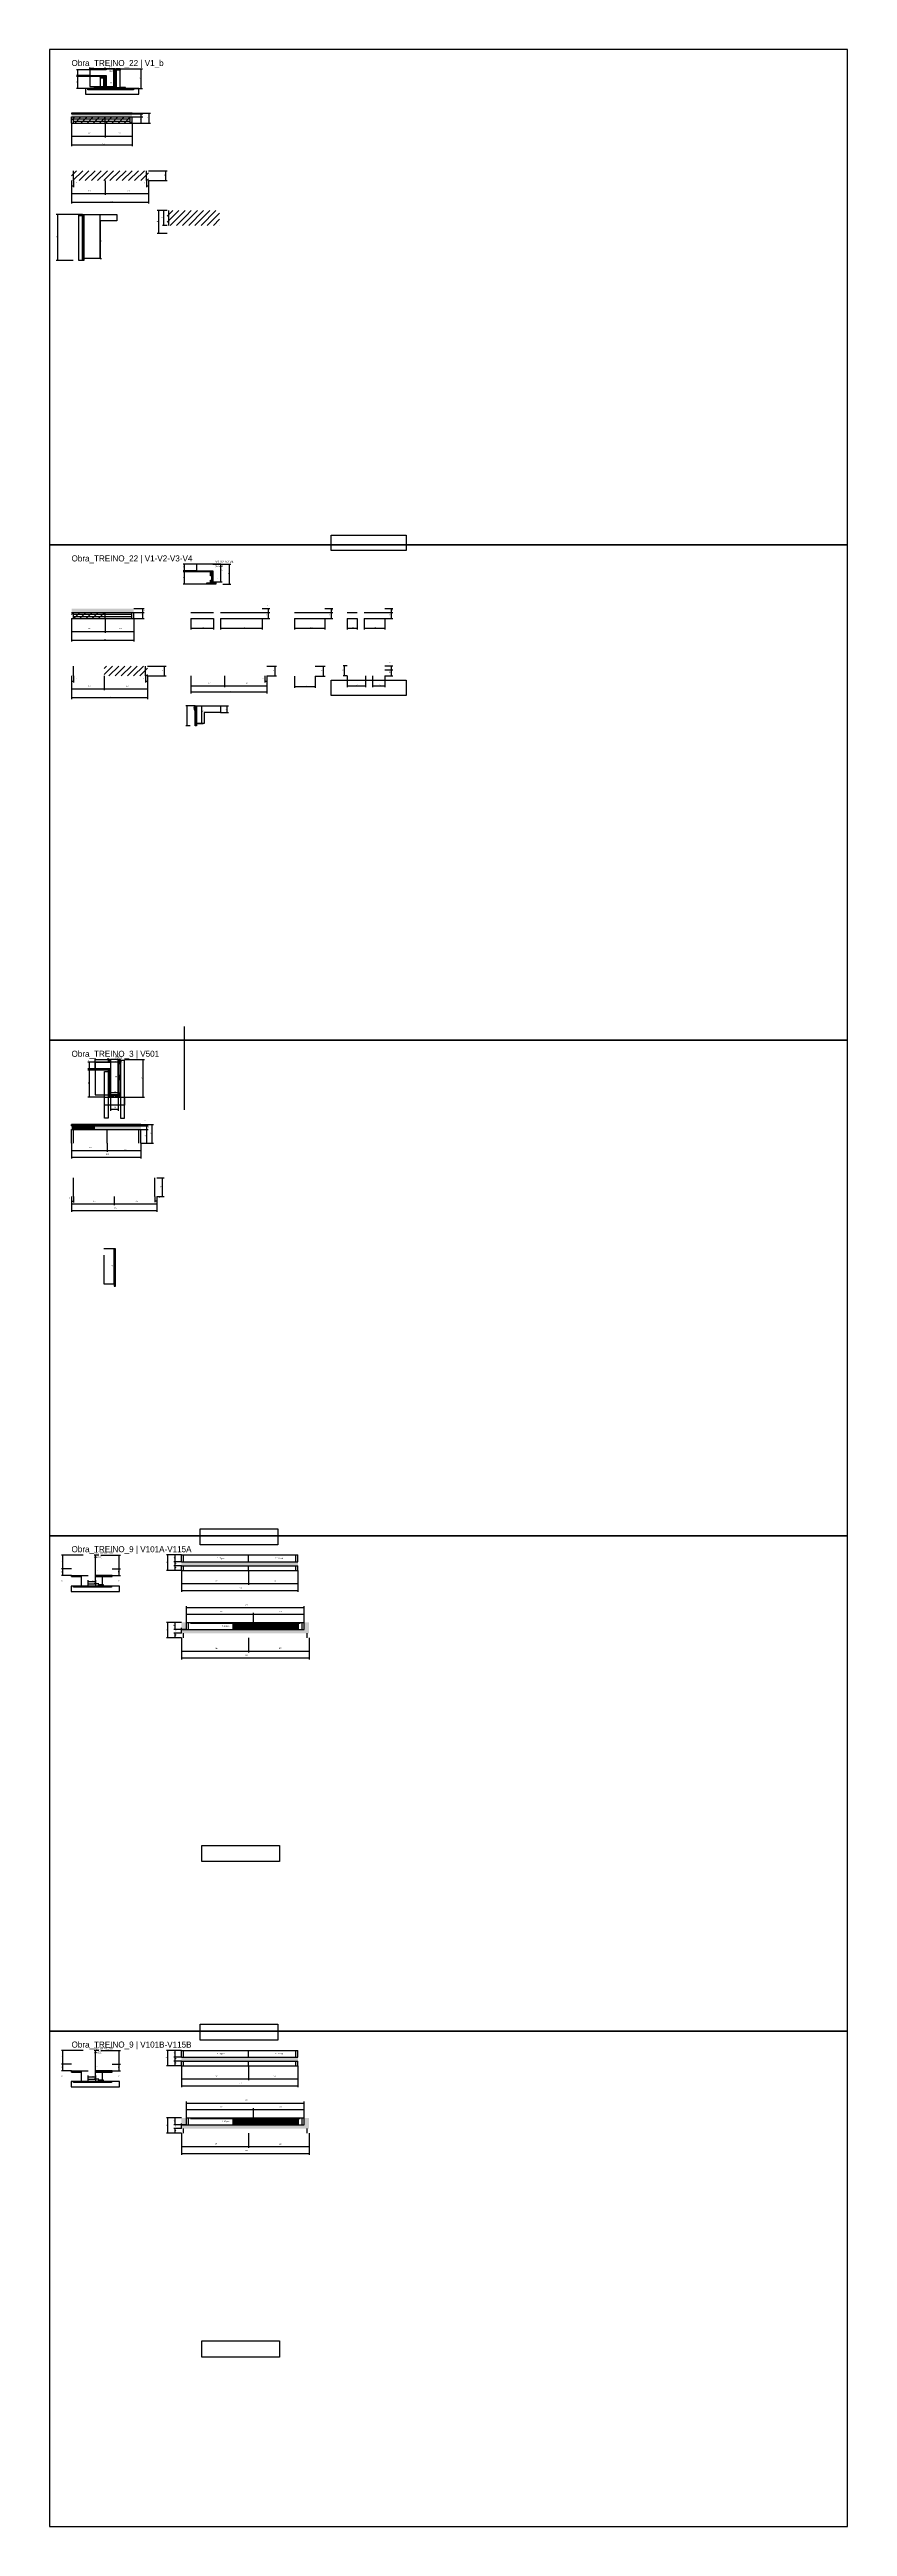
# Model space of a CAD drawing. Header units: metres. Extents: x -41 to 34840, y -36000 to 1848.
# Drawn here: x 26100 to 29000, y -34200 to -25200 of the extents above; entities that cross this region are included whole.
import ezdxf

# ---------------------------------------------------------------- set-up
doc = ezdxf.new("R2010")
doc.units = ezdxf.units.M
for name, color, linetype in [('8', 7, 'Continuous'), ('barrote', 126, 'Continuous'), ('CELL_BORDER', 8, 'Continuous'), ('CONCRETO', 251, 'Continuous'), ('COTA', 4, 'Continuous'), ('Cota Seção (2x)', 4, 'Continuous'), ('Hachura', 253, 'Continuous'), ('LABEL_ID', 3, 'Continuous'), ('Madeira', 126, 'Continuous'), ('NOMENCLATURA', 7, 'Continuous'), ('Painéis', 200, 'Continuous'), ('SARR_2.2x7', 40, 'Continuous'), ('SARR_3.5x7', 81, 'Continuous'), ('SARR_EDITAR', 141, 'Continuous'), ('SCO-___-LAJ', 4, 'Continuous'), ('Texto Seção', 7, 'Continuous')]:
    doc.layers.add(name, color=color, linetype=linetype)

msp = doc.modelspace()

# ---------------------------------------------------------------- hatches: boundary and pattern name
at = {"layer": 'COTA'}
h = msp.add_hatch(dxfattribs=at)
h.set_pattern_fill('AR-CONC', scale=0.03)
h.paths.add_polyline_path([(26400, -25433.1), (26180, -25433.1), (26180, -25445.1), (26400, -25445.1)])
h = msp.add_hatch(dxfattribs=at)
h.set_pattern_fill('AR-CONC', scale=0.03)
h.paths.add_polyline_path([(26406, -27231.1), (26180, -27231.1), (26180, -27231.1), (26180, -27245.1), (26180, -27245.1), (26406, -27245.1), (26406, -27245.1), (26406, -27231.1)])
h = msp.add_hatch(dxfattribs=at)
h.set_pattern_fill('AR-CONC', scale=0.03)
h.paths.add_polyline_path([(26180, -29110.4), (26180, -29124.4), (26180, -29124.4), (26432, -29124.4), (26432, -29124.4), (26432, -29110.4), (26432, -29110.4), (26180, -29110.4)])
h = msp.add_hatch(dxfattribs=at)
h.set_pattern_fill('AR-CONC', scale=0.03)
h.paths.add_polyline_path([(26579.6, -30695), (26579.6, -30709), (27002.6, -30709), (27002.6, -30695)])
h = msp.add_hatch(dxfattribs=at)
h.set_pattern_fill('AR-CONC', scale=0.03)
h.paths.add_polyline_path([(27025.6, -30940.4), (26597.6, -30940.4), (26597.6, -30915.4), (26579.6, -30915.4), (26579.6, -30954.4), (27043.6, -30954.4), (27043.6, -30915.4), (27025.6, -30915.4)])
h = msp.add_hatch(dxfattribs=at)
h.set_pattern_fill('AR-CONC', scale=0.03)
h.paths.add_polyline_path([(26579.6, -32495), (26579.6, -32509), (27002.6, -32509), (27002.6, -32495)])
h = msp.add_hatch(dxfattribs=at)
h.set_pattern_fill('AR-CONC', scale=0.03)
h.paths.add_polyline_path([(27025.6, -32740.4), (26597.6, -32740.4), (26597.6, -32715.4), (26579.6, -32715.4), (26579.6, -32754.4), (27043.6, -32754.4), (27043.6, -32715.4), (27025.6, -32715.4)])
at = {"layer": 'Hachura'}
h = msp.add_hatch(color=8, dxfattribs=at)
h.dxf.hatch_style = 1
h.paths.add_polyline_path([(26302, -25270), (26306, -25270), (26306, -25270), (26306, -25274), (26306, -25274), (26302, -25274), (26302, -25274), (26302, -25270)])
h = msp.add_hatch(color=8, dxfattribs=at)
h.dxf.hatch_style = 1
h.paths.add_polyline_path([(26338, -25270), (26334, -25270), (26334, -25270), (26334, -25342), (26334, -25342), (26338, -25342), (26338, -25342), (26338, -25270)])
h = msp.add_hatch(dxfattribs=at)
h.set_pattern_fill('ANSI31', scale=0.5)
h.paths.add_polyline_path([(26342.4, -25284), (26338, -25284), (26338, -25284), (26338, -25270), (26338, -25270), (26342.4, -25270), (26342.4, -25270), (26342.4, -25284)])
h = msp.add_hatch(dxfattribs=at)
h.set_pattern_fill('ANSI31', scale=0.5)
h.paths.add_polyline_path([(26356.4, -25270), (26356.4, -25274.4), (26356.4, -25274.4), (26342.4, -25274.4), (26342.4, -25274.4), (26342.4, -25270), (26342.4, -25270), (26356.4, -25270)])
h = msp.add_hatch(color=8, dxfattribs=at)
h.dxf.hatch_style = 1
h.paths.add_polyline_path([(26246, -25298), (26246, -25294), (26246, -25294), (26306, -25294), (26306, -25294), (26306, -25298), (26306, -25298), (26246, -25298)])
h = msp.add_hatch(dxfattribs=at)
h.set_pattern_fill('ANSI31', scale=0.5)
h.paths.add_polyline_path([(26263.6, -25342), (26263.6, -25337.6), (26263.6, -25337.6), (26283.6, -25337.6), (26283.6, -25337.6), (26283.6, -25342), (26283.6, -25342), (26263.6, -25342)])
h = msp.add_hatch(dxfattribs=at)
h.set_pattern_fill('ANSI31', scale=0.5)
h.paths.add_polyline_path([(26283.6, -25298), (26283.6, -25302.4), (26283.6, -25302.4), (26297.6, -25302.4), (26297.6, -25302.4), (26297.6, -25298), (26297.6, -25298), (26283.6, -25298)])
h = msp.add_hatch(dxfattribs=at)
h.set_pattern_fill('ANSI31', scale=0.5)
h.paths.add_polyline_path([(26297.6, -25337.6), (26297.6, -25342), (26297.6, -25342), (26283.6, -25342), (26283.6, -25342), (26283.6, -25337.6), (26283.6, -25337.6), (26297.6, -25337.6)])
h = msp.add_hatch(dxfattribs=at)
h.set_pattern_fill('ANSI31', scale=0.5)
h.paths.add_polyline_path([(26302, -25312), (26297.6, -25312), (26297.6, -25312), (26297.6, -25298), (26297.6, -25298), (26302, -25298), (26302, -25298), (26302, -25312)])
h = msp.add_hatch(dxfattribs=at)
h.set_pattern_fill('ANSI31', scale=0.5)
h.paths.add_polyline_path([(26302, -25342), (26297.6, -25342), (26297.6, -25342), (26297.6, -25328), (26297.6, -25328), (26302, -25328), (26302, -25328), (26302, -25342)])
h = msp.add_hatch(color=8, dxfattribs=at)
h.dxf.hatch_style = 1
h.paths.add_polyline_path([(26302, -25298), (26306, -25298), (26306, -25298), (26306, -25342), (26306, -25342), (26302, -25342), (26302, -25342), (26302, -25298)])
h = msp.add_hatch(color=8, dxfattribs=at)
h.dxf.hatch_style = 1
h.paths.add_polyline_path([(26306, -25337.6), (26306, -25334), (26306, -25334), (26334, -25334), (26334, -25334), (26334, -25337.6), (26334, -25337.6), (26306, -25337.6)])
h = msp.add_hatch(dxfattribs=at)
h.set_pattern_fill('ANSI31', scale=0.5)
h.paths.add_polyline_path([(26306, -25342), (26306, -25337.6), (26306, -25337.6), (26316, -25337.6), (26316, -25337.6), (26316, -25342), (26316, -25342), (26306, -25342)])
h = msp.add_hatch(dxfattribs=at)
h.set_pattern_fill('ANSI31', scale=0.5)
h.paths.add_polyline_path([(26324, -25342), (26324, -25337.6), (26324, -25337.6), (26334, -25337.6), (26334, -25337.6), (26334, -25342), (26334, -25342), (26324, -25342)])
h = msp.add_hatch(dxfattribs=at)
h.set_pattern_fill('ANSI31', scale=0.5)
h.paths.add_polyline_path([(26342.4, -25342), (26338, -25342), (26338, -25342), (26338, -25328), (26338, -25328), (26342.4, -25328), (26342.4, -25328), (26342.4, -25342)])
h = msp.add_hatch(dxfattribs=at)
h.set_pattern_fill('ANSI31', scale=0.5)
h.paths.add_polyline_path([(26356.4, -25337.6), (26356.4, -25342), (26356.4, -25342), (26342.4, -25342), (26342.4, -25342), (26342.4, -25337.6), (26342.4, -25337.6), (26356.4, -25337.6)])
h = msp.add_hatch(dxfattribs=at)
h.set_pattern_fill('ANSI31', scale=0.5)
h.paths.add_polyline_path([(26376.4, -25342), (26376.4, -25337.6), (26376.4, -25337.6), (26356.4, -25337.6), (26356.4, -25337.6), (26356.4, -25342), (26356.4, -25342), (26376.4, -25342)])
h = msp.add_hatch(dxfattribs=at)
h.set_pattern_fill('ANSI31', scale=5)
h.paths.add_polyline_path([(26400, -25433.1), (26400, -25431.1), (26180, -25431.1), (26180, -25433.1)])
h = msp.add_hatch(dxfattribs=at)
h.set_pattern_fill('ANSI31', scale=5)
h.paths.add_polyline_path([(26180, -25445.1), (26180, -25467.1), (26302, -25467.1), (26302, -25445.1)])
h = msp.add_hatch(dxfattribs=at)
h.set_pattern_fill('ANSI31', scale=5)
h.paths.add_polyline_path([(26302, -25467.1), (26400, -25467.1), (26400, -25445.1), (26302, -25445.1)])
h = msp.add_hatch(dxfattribs=at)
h.set_pattern_fill('ANSI31', scale=5)
h.paths.add_polyline_path([(26302, -25676.2), (26302, -25640.2), (26180, -25640.2), (26180, -25676.2)])
h = msp.add_hatch(dxfattribs=at)
h.set_pattern_fill('ANSI31', scale=5)
h.paths.add_polyline_path([(26302, -25640.2), (26302, -25676.2), (26460, -25676.2), (26460, -25640.2)])
h = msp.add_hatch(dxfattribs=at)
h.set_pattern_fill('ANSI31', scale=0.5)
h.paths.add_polyline_path([(26206.2, -25798.9), (26206.2, -25803.3), (26206.2, -25803.3), (26220.2, -25803.3), (26220.2, -25803.3), (26220.2, -25798.9), (26220.2, -25798.9), (26206.2, -25798.9)])
h = msp.add_hatch(color=8, dxfattribs=at)
h.dxf.hatch_style = 1
h.paths.add_polyline_path([(26220.2, -25798.9), (26224.2, -25798.9), (26224.2, -25798.9), (26224.2, -25966.9), (26224.2, -25966.9), (26220.2, -25966.9), (26220.2, -25966.9), (26220.2, -25798.9)])
h = msp.add_hatch(dxfattribs=at)
h.set_pattern_fill('ANSI31', scale=5)
h.paths.add_polyline_path([(26596.1, -25838.9), (26596.1, -25784.9), (26527.1, -25784.9), (26527.1, -25838.9)])
h = msp.add_hatch(dxfattribs=at)
h.set_pattern_fill('ANSI31', scale=5)
h.paths.add_polyline_path([(26718.1, -25838.9), (26718.1, -25784.9), (26596.1, -25784.9), (26596.1, -25838.9)])
h = msp.add_hatch(color=8, dxfattribs=at)
h.dxf.hatch_style = 1
h.paths.add_polyline_path([(26634, -27098), (26634, -27094), (26634, -27094), (26694, -27094), (26694, -27094), (26694, -27098), (26694, -27098), (26634, -27098)])
h = msp.add_hatch(dxfattribs=at)
h.set_pattern_fill('ANSI31', scale=0.5)
h.paths.add_polyline_path([(26685.6, -27137.6), (26685.6, -27142), (26685.6, -27142), (26671.6, -27142), (26671.6, -27142), (26671.6, -27137.6), (26671.6, -27137.6), (26685.6, -27137.6)])
h = msp.add_hatch(dxfattribs=at)
h.set_pattern_fill('ANSI31', scale=0.5)
h.paths.add_polyline_path([(26690, -27112), (26685.6, -27112), (26685.6, -27112), (26685.6, -27098), (26685.6, -27098), (26690, -27098), (26690, -27098), (26690, -27112)])
h = msp.add_hatch(dxfattribs=at)
h.set_pattern_fill('ANSI31', scale=0.5)
h.paths.add_polyline_path([(26690, -27142), (26685.6, -27142), (26685.6, -27142), (26685.6, -27128), (26685.6, -27128), (26690, -27128), (26690, -27128), (26690, -27142)])
h = msp.add_hatch(color=8, dxfattribs=at)
h.dxf.hatch_style = 1
h.paths.add_polyline_path([(26690, -27098), (26694, -27098), (26694, -27098), (26694, -27142), (26694, -27142), (26690, -27142), (26690, -27142), (26690, -27098)])
h = msp.add_hatch(dxfattribs=at)
h.set_pattern_fill('ANSI31', scale=0.5)
h.paths.add_polyline_path([(26694, -27142), (26694, -27137.6), (26694, -27137.6), (26704, -27137.6), (26704, -27137.6), (26704, -27142), (26704, -27142), (26694, -27142)])
h = msp.add_hatch(dxfattribs=at)
h.set_pattern_fill('ANSI31', scale=5)
h.paths.add_polyline_path([(26180, -27245.1), (26180, -27267.1), (26302, -27267.1), (26302, -27245.1)])
h = msp.add_hatch(dxfattribs=at)
h.set_pattern_fill('ANSI31', scale=5)
h.paths.add_polyline_path([(26298, -27440.2), (26298, -27476.2), (26456, -27476.2), (26456, -27440.2)])
h = msp.add_hatch(dxfattribs=at)
h.set_pattern_fill('ANSI31', scale=0.5)
h.paths.add_polyline_path([(26629.8, -27584.9), (26625.4, -27584.9), (26625.4, -27584.9), (26625.4, -27598.9), (26625.4, -27598.9), (26629.8, -27598.9), (26629.8, -27598.9), (26629.8, -27584.9)])
h = msp.add_hatch(color=8, dxfattribs=at)
h.dxf.hatch_style = 1
h.paths.add_polyline_path([(26629.8, -27584.9), (26633.8, -27584.9), (26633.8, -27584.9), (26633.8, -27656.9), (26633.8, -27656.9), (26629.8, -27656.9), (26629.8, -27656.9), (26629.8, -27584.9)])
h = msp.add_hatch(dxfattribs=at)
h.set_pattern_fill('ANSI31', scale=0.5)
h.paths.add_polyline_path([(26317.6, -28870), (26313.2, -28870), (26313.2, -28870), (26313.2, -28880), (26313.2, -28880), (26317.6, -28880), (26317.6, -28880), (26317.6, -28870)])
h = msp.add_hatch(color=8, dxfattribs=at)
h.dxf.hatch_style = 1
h.paths.add_polyline_path([(26317.6, -28880), (26321.6, -28880), (26321.6, -28880), (26321.6, -28870), (26321.6, -28870), (26317.6, -28870), (26317.6, -28870), (26317.6, -28880)])
h = msp.add_hatch(color=8, dxfattribs=at)
h.dxf.hatch_style = 1
h.paths.add_polyline_path([(26353.6, -28870), (26349.6, -28870), (26349.6, -28870), (26349.6, -29006), (26349.6, -29006), (26353.6, -29006), (26353.6, -29006), (26353.6, -28870)])
h = msp.add_hatch(dxfattribs=at)
h.set_pattern_fill('ANSI31', scale=0.5)
h.paths.add_polyline_path([(26358, -28870), (26353.6, -28870), (26353.6, -28870), (26353.6, -28884), (26353.6, -28884), (26358, -28884), (26358, -28884), (26358, -28870)])
h = msp.add_hatch(color=8, dxfattribs=at)
h.dxf.hatch_style = 1
h.paths.add_polyline_path([(26266, -28908), (26266, -28904), (26266, -28904), (26321.6, -28904), (26321.6, -28904), (26321.6, -28908), (26321.6, -28908), (26266, -28908)])
h = msp.add_hatch(dxfattribs=at)
h.set_pattern_fill('ANSI31', scale=0.5)
h.paths.add_polyline_path([(26317.6, -28908), (26313.2, -28908), (26313.2, -28908), (26313.2, -28922), (26313.2, -28922), (26317.6, -28922), (26317.6, -28922), (26317.6, -28908)])
h = msp.add_hatch(dxfattribs=at)
h.set_pattern_fill('ANSI31', scale=0.5)
h.paths.add_polyline_path([(26317.6, -28947), (26313.2, -28947), (26313.2, -28947), (26313.2, -28961), (26313.2, -28961), (26317.6, -28961), (26317.6, -28961), (26317.6, -28947)])
h = msp.add_hatch(color=8, dxfattribs=at)
h.dxf.hatch_style = 1
h.paths.add_polyline_path([(26317.6, -28908), (26321.6, -28908), (26321.6, -28908), (26321.6, -29006), (26321.6, -29006), (26317.6, -29006), (26317.6, -29006), (26317.6, -28908)])
h = msp.add_hatch(dxfattribs=at)
h.set_pattern_fill('ANSI31', scale=0.5)
h.paths.add_polyline_path([(26358, -28928), (26353.6, -28928), (26353.6, -28928), (26353.6, -28942), (26353.6, -28942), (26358, -28942), (26358, -28942), (26358, -28928)])
h = msp.add_hatch(dxfattribs=at)
h.set_pattern_fill('ANSI31', scale=0.5)
h.paths.add_polyline_path([(26317.6, -28992), (26313.2, -28992), (26313.2, -28992), (26313.2, -29006), (26313.2, -29006), (26317.6, -29006), (26317.6, -29006), (26317.6, -28992)])
h = msp.add_hatch(color=8, dxfattribs=at)
h.dxf.hatch_style = 1
h.paths.add_polyline_path([(26321.6, -29001.6), (26321.6, -28998), (26321.6, -28998), (26349.6, -28998), (26349.6, -28998), (26349.6, -29001.6), (26349.6, -29001.6), (26321.6, -29001.6)])
h = msp.add_hatch(dxfattribs=at)
h.set_pattern_fill('ANSI31', scale=0.5)
h.paths.add_polyline_path([(26321.6, -29006), (26321.6, -29001.6), (26321.6, -29001.6), (26331.6, -29001.6), (26331.6, -29001.6), (26331.6, -29006), (26331.6, -29006), (26321.6, -29006)])
h = msp.add_hatch(dxfattribs=at)
h.set_pattern_fill('ANSI31', scale=0.5)
h.paths.add_polyline_path([(26349.6, -29006), (26349.6, -29001.6), (26349.6, -29001.6), (26339.6, -29001.6), (26339.6, -29001.6), (26339.6, -29006), (26339.6, -29006), (26349.6, -29006)])
h = msp.add_hatch(dxfattribs=at)
h.set_pattern_fill('ANSI31', scale=0.5)
h.paths.add_polyline_path([(26358, -28992), (26353.6, -28992), (26353.6, -28992), (26353.6, -29006), (26353.6, -29006), (26358, -29006), (26358, -29006), (26358, -28992)])
h = msp.add_hatch(color=8, dxfattribs=at)
h.dxf.hatch_style = 1
h.paths.add_polyline_path([(26339.2, -29557.3), (26335.2, -29557.3), (26335.2, -29557.3), (26335.2, -29693.3), (26335.2, -29693.3), (26339.2, -29693.3), (26339.2, -29693.3), (26339.2, -29557.3)])
h = msp.add_hatch(color=8, dxfattribs=at)
h.dxf.hatch_style = 1
h.paths.add_polyline_path([(26328, -30748.8), (26328, -30744.8), (26328, -30744.8), (26268, -30744.8), (26268, -30744.8), (26268, -30748.8), (26268, -30748.8), (26328, -30748.8)])
h = msp.add_hatch(dxfattribs=at)
h.set_pattern_fill('ANSI31', scale=0.5)
h.paths.add_polyline_path([(26296.4, -30782.8), (26296.4, -30778.4), (26296.4, -30778.4), (26276.4, -30778.4), (26276.4, -30778.4), (26276.4, -30782.8), (26276.4, -30782.8), (26296.4, -30782.8)])
h = msp.add_hatch(color=8, dxfattribs=at)
h.dxf.hatch_style = 1
h.paths.add_polyline_path([(26328, -32548.8), (26328, -32544.8), (26328, -32544.8), (26268, -32544.8), (26268, -32544.8), (26268, -32548.8), (26268, -32548.8), (26328, -32548.8)])
h = msp.add_hatch(dxfattribs=at)
h.set_pattern_fill('ANSI31', scale=0.5)
h.paths.add_polyline_path([(26296.4, -32582.8), (26296.4, -32578.4), (26296.4, -32578.4), (26276.4, -32578.4), (26276.4, -32578.4), (26276.4, -32582.8), (26276.4, -32582.8), (26296.4, -32582.8)])

# ---------------------------------------------------------------- linework, layer by layer
at = {"layer": '8'}
msp.add_line((26589.2, -28750), (26589.2, -29053.1), dxfattribs=at)
at = {"layer": 'barrote'}
for points in [[(26178.1, -30802.8), (26353.7, -30802.8), (26353.7, -30782.8), (26178.1, -30782.8)], [(26178.1, -32602.8), (26353.7, -32602.8), (26353.7, -32582.8), (26178.1, -32582.8)]]:
    msp.add_lwpolyline(points, close=True, dxfattribs=at)
at = {"layer": 'CELL_BORDER'}
for points in [[(26100, -27000), (29000, -27000), (29000, -25200), (26100, -25200)], [(26100, -28800), (29000, -28800), (29000, -27000), (26100, -27000)], [(26100, -30600), (29000, -30600), (29000, -28800), (26100, -28800)], [(26100, -32400), (29000, -32400), (29000, -30600), (26100, -30600)], [(26100, -34200), (29000, -34200), (29000, -32400), (26100, -32400)]]:
    msp.add_lwpolyline(points, close=True, dxfattribs=at)
at = {"layer": 'CONCRETO'}
for points in [[(26246, -25274), (26246, -25294), (26306, -25294), (26306, -25334), (26334, -25334), (26334, -25290), (26334, -25270), (26306, -25270), (26306, -25274)], [(26246, -25334), (26334, -25334), (26334, -25270), (26246, -25270)], [(26224.2, -25818.9), (26224.2, -25798.9), (26344.2, -25798.9), (26344.2, -25822.9), (26284.2, -25822.9), (26284.2, -25958.9), (26224.2, -25958.9), (26224.2, -25818.9)], [(26634, -27070), (26634, -27094), (26694, -27094), (26694, -27134), (26722, -27134), (26722, -27090), (26722, -27070), (26694, -27070), (26694, -27070)], [(26266, -28998), (26349.6, -28998), (26349.6, -28880), (26266, -28880)], [(26321.6, -28998), (26353.6, -28998), (26353.6, -28870), (26321.6, -28870)]]:
    msp.add_lwpolyline(points, close=True, dxfattribs=at)
for points in [[(26633.8, -27604.9), (26633.8, -27584.9), (26661.5, -27584.9)], [(26661.5, -27584.9), (26721.8, -27584.9), (26721.8, -27608.9), (26661.8, -27608.9), (26661.8, -27648.9), (26633.8, -27648.9), (26633.8, -27604.9), (26633.8, -27604.9)], [(26349.6, -28894), (26349.6, -28894), (26349.6, -28926), (26349.6, -28926), (26349.6, -28998), (26321.6, -28998), (26321.6, -28904), (26266, -28904), (26266, -28880), (26321.6, -28880)], [(26321.6, -28904), (26321.6, -28906), (26321.6, -28906), (26321.6, -28998), (26349.6, -28998), (26349.6, -28870), (26353.6, -28870), (26353.6, -28870), (26321.6, -28870), (26321.6, -28880)], [(26297.2, -29581.3), (26297.2, -29583.3), (26297.2, -29583.3), (26297.2, -29685.3), (26335.2, -29685.3), (26335.2, -29557.3), (26339.2, -29557.3), (26339.2, -29557.3), (26297.2, -29557.3), (26297.2, -29557.3)]]:
    msp.add_lwpolyline(points, dxfattribs=at)
at = {"layer": 'COTA'}
for p, q in [((26246, -25274), (26197.6, -25274)), ((26202.6, -25294), (26202.6, -25274)), ((26246, -25274), (26246, -25265)), ((26246, -25270), (26302, -25270)), ((26302, -25270), (26302, -25265)), ((26356.4, -25270), (26437.9, -25270)), ((26432.9, -25342), (26432.9, -25270)), ((26246, -25294), (26197.6, -25294)), ((26246, -25298), (26197.6, -25298)), ((26263.6, -25342), (26197.6, -25342)), ((26202.6, -25342), (26202.6, -25298)), ((26376.4, -25342), (26437.9, -25342)), ((26180, -25467.1), (26180, -25519.2)), ((26180, -25467.1), (26180, -25550.8)), ((26302, -25467.1), (26302, -25519.2)), ((26302, -25467.1), (26302, -25519.2)), ((26400, -25431.1), (26467.3, -25431.1)), ((26400, -25431.1), (26438.5, -25431.1)), ((26400, -25433.1), (26438.5, -25433.1)), ((26400, -25433.1), (26438.5, -25433.1)), ((26400, -25445.1), (26438.5, -25445.1)), ((26400, -25445.1), (26438.5, -25445.1)), ((26400, -25467.1), (26438.5, -25467.1)), ((26400, -25467.1), (26400, -25519.2)), ((26400, -25467.1), (26400, -25550.8)), ((26400, -25467.1), (26467.3, -25467.1)), ((26433.5, -25433.1), (26433.5, -25431.1)), ((26433.5, -25445.1), (26433.5, -25433.1)), ((26433.5, -25467.1), (26433.5, -25445.1)), ((26462.3, -25467.1), (26462.3, -25431.1)), ((26180, -25514.2), (26302, -25514.2)), ((26180, -25545.8), (26400, -25545.8)), ((26302, -25514.2), (26400, -25514.2)), ((26460, -25640.2), (26527.3, -25640.2)), ((26522.3, -25676.2), (26522.3, -25640.2)), ((26180, -25676.2), (26180, -25728.3)), ((26180, -25676.2), (26180, -25759.9)), ((26180, -25676.2), (26180, -25700.1)), ((26180, -25695.1), (26187, -25695.1)), ((26180, -25723.3), (26302, -25723.3)), ((26187, -25676.2), (26187, -25700.1)), ((26302, -25676.2), (26302, -25728.3)), ((26302, -25676.2), (26302, -25728.3)), ((26302, -25723.3), (26460, -25723.3)), ((26453, -25676.2), (26453, -25700.1)), ((26453, -25695.1), (26460, -25695.1)), ((26460, -25676.2), (26460, -25728.3)), ((26460, -25676.2), (26460, -25759.9)), ((26460, -25676.2), (26527.3, -25676.2)), ((26460, -25676.2), (26460, -25700.1)), ((26206.2, -25798.9), (26124.7, -25798.9)), ((26129.7, -25966.9), (26129.7, -25798.9)), ((26180, -25754.9), (26460, -25754.9)), ((26527.1, -25784.9), (26491.7, -25784.9)), ((26496.7, -25868.9), (26496.7, -25784.9)), ((26527.1, -25784.9), (26510.6, -25784.9)), ((26515.6, -25838.9), (26515.6, -25784.9)), ((26527.1, -25868.9), (26491.7, -25868.9)), ((26527.1, -25838.9), (26510.6, -25838.9)), ((26186.2, -25966.9), (26124.7, -25966.9)), ((26634, -27070), (26585.6, -27070)), ((26590.6, -27094), (26590.6, -27070)), ((26714.8, -27070), (26759.1, -27070)), ((26754.1, -27142), (26754.1, -27070)), ((26634, -27094), (26585.6, -27094)), ((26634, -27098), (26585.6, -27098)), ((26671.6, -27142), (26585.6, -27142)), ((26590.6, -27142), (26590.6, -27098)), ((26730.4, -27142), (26759.1, -27142)), ((26180, -27267.1), (26180, -27319.2)), ((26180, -27267.1), (26180, -27350.8)), ((26302, -27267.1), (26302, -27319.2)), ((26302, -27267.1), (26302, -27319.2)), ((26406, -27231.1), (26444.5, -27231.1)), ((26406, -27245.1), (26444.5, -27245.1)), ((26406, -27245.1), (26444.5, -27245.1)), ((26406, -27267.1), (26444.5, -27267.1)), ((26406, -27267.1), (26406, -27319.2)), ((26406, -27267.1), (26406, -27350.8)), ((26439.5, -27245.1), (26439.5, -27231.1)), ((26439.5, -27267.1), (26439.5, -27245.1)), ((26614, -27267.1), (26614, -27307.8)), ((26696, -27267.1), (26696, -27307.8)), ((26721.2, -27267.1), (26721.2, -27307.8)), ((26872.2, -27231.1), (26900.8, -27231.1)), ((26872.2, -27245.1), (26900.8, -27245.1)), ((26872.2, -27245.1), (26900.8, -27245.1)), ((26872.2, -27267.1), (26872.2, -27307.8)), ((26872.2, -27267.1), (26900.8, -27267.1)), ((26895.8, -27245.1), (26895.8, -27231.1)), ((26895.8, -27267.1), (26895.8, -27245.1)), ((26990.9, -27267.1), (26990.9, -27307.8)), ((27100.8, -27231.1), (27129.5, -27231.1)), ((27100.8, -27245.1), (27129.5, -27245.1)), ((27100.8, -27245.1), (27129.5, -27245.1)), ((27100.8, -27267.1), (27100.8, -27307.8)), ((27100.8, -27267.1), (27129.5, -27267.1)), ((27124.5, -27245.1), (27124.5, -27231.1)), ((27124.5, -27267.1), (27124.5, -27245.1)), ((27181.7, -27267.1), (27181.7, -27307.8)), ((27217.7, -27267.1), (27217.7, -27307.8)), ((27242.9, -27267.1), (27242.9, -27307.8)), ((27318.9, -27231.1), (27347.5, -27231.1)), ((27318.9, -27245.1), (27347.5, -27245.1)), ((27318.9, -27245.1), (27347.5, -27245.1)), ((27318.9, -27267.1), (27318.9, -27307.8)), ((27318.9, -27267.1), (27347.5, -27267.1)), ((27342.5, -27245.1), (27342.5, -27231.1)), ((27342.5, -27267.1), (27342.5, -27245.1)), ((26180, -27314.2), (26302, -27314.2)), ((26180, -27345.8), (26406, -27345.8)), ((26302, -27314.2), (26406, -27314.2)), ((26614, -27302.8), (26696, -27302.8)), ((26721.2, -27302.8), (26872.2, -27302.8)), ((26990.9, -27302.8), (27100.8, -27302.8)), ((27181.7, -27302.8), (27217.7, -27302.8)), ((27242.9, -27302.8), (27318.9, -27302.8)), ((26456, -27440.2), (26523.3, -27440.2)), ((26518.3, -27476.2), (26518.3, -27440.2)), ((26890, -27440.2), (26925.4, -27440.2)), ((26920.4, -27476.2), (26920.4, -27440.2)), ((27065.9, -27440.3), (27101.2, -27440.3)), ((27096.2, -27476.3), (27096.2, -27440.3)), ((27181.7, -27439.8), (27167.3, -27439.8)), ((27172.3, -27475.8), (27172.3, -27439.8)), ((27318.9, -27439.8), (27347.5, -27439.8)), ((27342.5, -27453.8), (27342.5, -27439.8)), ((26180, -27476.2), (26180, -27528.3)), ((26180, -27476.2), (26180, -27559.9)), ((26180, -27476.2), (26180, -27500.1)), ((26180, -27495.1), (26187, -27495.1)), ((26180, -27523.3), (26298, -27523.3)), ((26187, -27476.2), (26187, -27500.1)), ((26298, -27476.2), (26298, -27528.3)), ((26298, -27476.2), (26298, -27528.3)), ((26298, -27523.3), (26456, -27523.3)), ((26449, -27476.2), (26449, -27500.1)), ((26449, -27495.1), (26456, -27495.1)), ((26456, -27476.2), (26456, -27528.3)), ((26456, -27476.2), (26456, -27559.9)), ((26456, -27476.2), (26523.3, -27476.2)), ((26456, -27476.2), (26456, -27500.1)), ((26614, -27476.2), (26614, -27517.1)), ((26614, -27476.2), (26614, -27539.3)), ((26614, -27512.1), (26736, -27512.1)), ((26614, -27534.3), (26890, -27534.3)), ((26736, -27476.2), (26736, -27517.1)), ((26736, -27476.2), (26736, -27517.1)), ((26736, -27512.1), (26890, -27512.1)), ((26883, -27476.2), (26883, -27500.1)), ((26883, -27495.1), (26890, -27495.1)), ((26890, -27476.2), (26890, -27517.1)), ((26890, -27476.2), (26890, -27539.3)), ((26890, -27476.2), (26925.4, -27476.2)), ((26890, -27476.2), (26890, -27500.1)), ((26990.9, -27476.3), (26990.9, -27519.1)), ((26990.9, -27514.1), (27065.8, -27514.1)), ((27065.8, -27476.3), (27065.8, -27519.1)), ((27065.8, -27476.3), (27101.2, -27476.3)), ((27181.7, -27475.8), (27167.3, -27475.8)), ((27181.7, -27475.8), (27181.7, -27516.5)), ((27181.7, -27511.5), (27248.7, -27511.5)), ((27248.7, -27475.8), (27248.7, -27516.5)), ((27273.9, -27475.8), (27273.9, -27516.5)), ((27273.9, -27511.5), (27318.9, -27511.5)), ((27318.9, -27453.8), (27347.5, -27453.8)), ((27318.9, -27453.8), (27347.5, -27453.8)), ((27318.9, -27475.8), (27318.9, -27516.5)), ((27318.9, -27475.8), (27347.5, -27475.8)), ((27342.5, -27475.8), (27342.5, -27453.8)), ((26180, -27554.9), (26456, -27554.9)), ((26625.4, -27584.9), (26595.5, -27584.9)), ((26600.5, -27656.9), (26600.5, -27584.9)), ((26721.8, -27584.9), (26750.4, -27584.9)), ((26721.8, -27608.9), (26750.4, -27608.9)), ((26745.4, -27608.9), (26745.4, -27584.9)), ((26611.4, -27656.9), (26595.5, -27656.9)), ((26266, -28880), (26239.8, -28880)), ((26244.8, -28904), (26244.8, -28880)), ((26266, -28880), (26266, -28865)), ((26266, -28870), (26313.2, -28870)), ((26313.2, -28870), (26313.2, -28865)), ((26372, -28870), (26445.2, -28870)), ((26440.2, -29006), (26440.2, -28870)), ((26266, -28904), (26239.8, -28904)), ((26303.6, -28908), (26239.8, -28908)), ((26244.8, -29006), (26244.8, -28908)), ((26299.2, -29006), (26239.8, -29006)), ((26321.6, -29006), (26321.6, -29055.7)), ((26321.6, -29050.7), (26349.6, -29050.7)), ((26349.6, -29006), (26349.6, -29055.7)), ((26372, -29006), (26445.2, -29006)), ((26432, -29105.4), (26478, -29105.4)), ((26432, -29105.4), (26458.1, -29105.4)), ((26432, -29110.4), (26458.1, -29110.4)), ((26432, -29110.4), (26458.1, -29110.4)), ((26432, -29124.4), (26458.1, -29124.4)), ((26432, -29124.4), (26458.1, -29124.4)), ((26453.1, -29110.4), (26453.1, -29105.4)), ((26453.1, -29124.4), (26453.1, -29110.4)), ((26453.1, -29173.4), (26453.1, -29124.4)), ((26473, -29173.4), (26473, -29105.4)), ((26180, -29173.4), (26180, -29205)), ((26180, -29173.4), (26180, -29229.4)), ((26180, -29200), (26310, -29200)), ((26180, -29224.4), (26432, -29224.4)), ((26310, -29173.4), (26310, -29205)), ((26310, -29173.4), (26310, -29205)), ((26310, -29200), (26432, -29200)), ((26432, -29173.4), (26432, -29205)), ((26432, -29173.4), (26432, -29229.4)), ((26432, -29173.4), (26458.1, -29173.4)), ((26432, -29173.4), (26478, -29173.4)), ((26490, -29299.6), (26516.1, -29299.6)), ((26511.1, -29367.6), (26511.1, -29299.6)), ((26180, -29367.6), (26180, -29423.6)), ((26180, -29367.6), (26180, -29389.4)), ((26180, -29384.4), (26187, -29384.4)), ((26180, -29418.6), (26490, -29418.6)), ((26187, -29367.6), (26187, -29389.4)), ((26335, -29367.6), (26335, -29399.2)), ((26335, -29394.2), (26490, -29394.2)), ((26483, -29367.6), (26483, -29388.2)), ((26483, -29383.2), (26490, -29383.2)), ((26490, -29367.6), (26490, -29399.2)), ((26490, -29367.6), (26490, -29423.6)), ((26490, -29367.6), (26516.1, -29367.6)), ((26490, -29367.6), (26490, -29388.2)), ((26222, -30670.8), (26143.5, -30670.8)), ((26148.5, -30720.8), (26148.5, -30670.8)), ((26286, -30670.8), (26358.4, -30670.8)), ((26353.4, -30720.8), (26353.4, -30670.8)), ((26579.6, -30670), (26525.4, -30670)), ((26530.4, -30726), (26530.4, -30670)), ((26579.6, -30670), (26552.2, -30670)), ((26557.2, -30695), (26557.2, -30670)), ((26180, -30720.8), (26143.5, -30720.8)), ((26180, -30720.8), (26143.5, -30720.8)), ((26180, -30744.8), (26143.5, -30744.8)), ((26148.5, -30744.8), (26148.5, -30720.8)), ((26180, -30748.8), (26180, -30743.8)), ((26180, -30748.8), (26216, -30748.8)), ((26216, -30782.8), (26216, -30743.8)), ((26292, -30782.8), (26292, -30743.8)), ((26292, -30748.8), (26328, -30748.8)), ((26328, -30720.8), (26358.4, -30720.8)), ((26328, -30720.8), (26358.4, -30720.8)), ((26328, -30748.8), (26328, -30743.8)), ((26328, -30744.8), (26358.4, -30744.8)), ((26353.4, -30744.8), (26353.4, -30720.8)), ((26579.6, -30726), (26525.4, -30726)), ((26579.6, -30695), (26552.2, -30695)), ((26579.6, -30695), (26552.2, -30695)), ((26579.6, -30709), (26552.2, -30709)), ((26579.6, -30709), (26552.2, -30709)), ((26579.6, -30726), (26552.2, -30726)), ((26557.2, -30709), (26557.2, -30695)), ((26557.2, -30726), (26557.2, -30709)), ((26579.6, -30726), (26579.6, -30778.8)), ((26579.6, -30726), (26579.6, -30804)), ((26579.6, -30773.8), (26823.6, -30773.8)), ((26823.6, -30726), (26823.6, -30778.8)), ((26823.6, -30726), (26823.6, -30778.8)), ((26823.6, -30773.8), (27002.6, -30773.8)), ((27002.6, -30726), (27002.6, -30778.8)), ((27002.6, -30726), (27002.6, -30804)), ((26579.6, -30799), (27002.6, -30799)), ((26597.6, -30915.4), (26597.6, -30856.4)), ((26597.6, -30861.4), (27025.6, -30861.4)), ((27025.6, -30915.4), (27025.6, -30856.4)), ((26579.6, -30915.4), (26525.4, -30915.4)), ((26530.4, -30971.4), (26530.4, -30915.4)), ((26579.6, -30915.4), (26552.2, -30915.4)), ((26597.6, -30940.4), (26552.2, -30940.4)), ((26579.6, -30954.4), (26552.2, -30954.4)), ((26557.2, -30940.4), (26557.2, -30915.4)), ((26557.2, -30971.4), (26557.2, -30954.4)), ((26579.6, -30954.4), (26579.6, -30935.4)), ((26579.6, -30940.4), (26597.6, -30940.4)), ((26597.6, -30915.4), (26597.6, -30880.3)), ((26597.6, -30885.3), (26841.6, -30885.3)), ((26597.6, -30940.4), (26597.6, -30935.4)), ((26841.6, -30915.4), (26841.6, -30880.3)), ((26841.6, -30915.4), (26841.6, -30880.3)), ((26841.6, -30885.3), (27025.6, -30885.3)), ((27025.6, -30915.4), (27025.6, -30880.3)), ((26579.6, -30971.4), (26525.4, -30971.4)), ((26579.6, -30971.4), (26552.2, -30971.4)), ((26579.6, -30971.4), (26579.6, -31024.2)), ((26579.6, -30971.4), (26579.6, -31049.3)), ((26579.6, -31019.2), (26823.6, -31019.2)), ((26579.6, -31044.3), (27043.6, -31044.3)), ((26823.6, -30971.4), (26823.6, -31024.2)), ((26823.6, -30971.4), (26823.6, -31024.2)), ((26823.6, -31019.2), (27043.6, -31019.2)), ((27043.6, -30971.4), (27043.6, -31024.2)), ((27043.6, -30971.4), (27043.6, -31049.3)), ((26222, -32470.8), (26143.5, -32470.8)), ((26148.5, -32520.8), (26148.5, -32470.8)), ((26286, -32470.8), (26358.4, -32470.8)), ((26353.4, -32520.8), (26353.4, -32470.8)), ((26579.6, -32470), (26525.4, -32470)), ((26530.4, -32526), (26530.4, -32470)), ((26579.6, -32470), (26552.2, -32470)), ((26557.2, -32495), (26557.2, -32470)), ((26180, -32520.8), (26143.5, -32520.8)), ((26180, -32520.8), (26143.5, -32520.8)), ((26180, -32544.8), (26143.5, -32544.8)), ((26148.5, -32544.8), (26148.5, -32520.8)), ((26180, -32548.8), (26180, -32543.8)), ((26180, -32548.8), (26216, -32548.8)), ((26216, -32582.8), (26216, -32543.8)), ((26292, -32582.8), (26292, -32543.8)), ((26292, -32548.8), (26328, -32548.8)), ((26328, -32520.8), (26358.4, -32520.8)), ((26328, -32520.8), (26358.4, -32520.8)), ((26328, -32548.8), (26328, -32543.8)), ((26328, -32544.8), (26358.4, -32544.8)), ((26353.4, -32544.8), (26353.4, -32520.8)), ((26579.6, -32526), (26525.4, -32526)), ((26579.6, -32495), (26552.2, -32495)), ((26579.6, -32495), (26552.2, -32495)), ((26579.6, -32509), (26552.2, -32509)), ((26579.6, -32509), (26552.2, -32509)), ((26579.6, -32526), (26552.2, -32526)), ((26557.2, -32509), (26557.2, -32495)), ((26557.2, -32526), (26557.2, -32509)), ((26579.6, -32526), (26579.6, -32578.8)), ((26579.6, -32526), (26579.6, -32604)), ((26579.6, -32573.8), (26823.6, -32573.8)), ((26823.6, -32526), (26823.6, -32578.8)), ((26823.6, -32526), (26823.6, -32578.8)), ((26823.6, -32573.8), (27002.6, -32573.8)), ((27002.6, -32526), (27002.6, -32578.8)), ((27002.6, -32526), (27002.6, -32604)), ((26579.6, -32599), (27002.6, -32599)), ((26597.6, -32715.4), (26597.6, -32656.4)), ((26597.6, -32661.4), (27025.6, -32661.4)), ((27025.6, -32715.4), (27025.6, -32656.4)), ((26579.6, -32715.4), (26525.4, -32715.4)), ((26530.4, -32771.4), (26530.4, -32715.4)), ((26579.6, -32715.4), (26552.2, -32715.4)), ((26597.6, -32740.4), (26552.2, -32740.4)), ((26579.6, -32754.4), (26552.2, -32754.4)), ((26557.2, -32740.4), (26557.2, -32715.4)), ((26557.2, -32771.4), (26557.2, -32754.4)), ((26579.6, -32754.4), (26579.6, -32735.4)), ((26579.6, -32740.4), (26597.6, -32740.4)), ((26597.6, -32715.4), (26597.6, -32680.3)), ((26597.6, -32685.3), (26841.6, -32685.3)), ((26597.6, -32740.4), (26597.6, -32735.4)), ((26841.6, -32715.4), (26841.6, -32680.3)), ((26841.6, -32715.4), (26841.6, -32680.3)), ((26841.6, -32685.3), (27025.6, -32685.3)), ((27025.6, -32715.4), (27025.6, -32680.3)), ((26579.6, -32771.4), (26525.4, -32771.4)), ((26579.6, -32771.4), (26552.2, -32771.4)), ((26579.6, -32771.4), (26579.6, -32824.2)), ((26579.6, -32771.4), (26579.6, -32849.3)), ((26579.6, -32819.2), (26823.6, -32819.2)), ((26579.6, -32844.3), (27043.6, -32844.3)), ((26823.6, -32771.4), (26823.6, -32824.2)), ((26823.6, -32771.4), (26823.6, -32824.2)), ((26823.6, -32819.2), (27043.6, -32819.2)), ((27043.6, -32771.4), (27043.6, -32824.2)), ((27043.6, -32771.4), (27043.6, -32849.3))]:
    msp.add_line(p, q, dxfattribs=at)
at = {"layer": 'Cota Seção (2x)'}
for p, q in [((26306, -25270), (26339, -25270)), ((26334, -25334), (26334, -25270)), ((26306, -25334), (26306, -25329)), ((26306, -25334), (26339, -25334)), ((26306, -25334), (26334, -25334)), ((26334, -25334), (26334, -25329)), ((26284.2, -25958.9), (26284.2, -25798.9)), ((26284.2, -25798.9), (26289.2, -25798.9)), ((26284.2, -25958.9), (26289.2, -25958.9)), ((26694, -27070), (26727, -27070)), ((26722, -27134), (26722, -27070)), ((26694, -27134), (26694, -27129)), ((26694, -27134), (26727, -27134)), ((26694, -27134), (26722, -27134)), ((26722, -27134), (26722, -27129)), ((26633.5, -27584.9), (26658.5, -27584.9)), ((26653.5, -27648.9), (26653.5, -27584.9)), ((26633.5, -27648.9), (26658.5, -27648.9)), ((26349.6, -28998), (26349.6, -28870)), ((26349.6, -28870), (26354.6, -28870)), ((26321.6, -29006), (26321.6, -28985)), ((26321.6, -28990), (26349.6, -28990)), ((26349.6, -29006), (26349.6, -28985)), ((26349.6, -28998), (26354.6, -28998)), ((26180, -29367.6), (26180, -29399.2)), ((26180, -29394.2), (26335, -29394.2)), ((26335, -29367.6), (26335, -29399.2)), ((26335.2, -29685.3), (26335.2, -29557.3)), ((26335.2, -29557.3), (26340.2, -29557.3)), ((26335.2, -29685.3), (26340.2, -29685.3)), ((26279, -30670.8), (26262.5, -30670.8)), ((26267.5, -30774.8), (26267.5, -30670.8)), ((26240, -30782.8), (26240, -30761.8)), ((26240, -30766.8), (26268, -30766.8)), ((26279, -30774.8), (26262.5, -30774.8)), ((26268, -30782.8), (26268, -30761.8)), ((26279, -32470.8), (26262.5, -32470.8)), ((26267.5, -32574.8), (26267.5, -32470.8)), ((26240, -32582.8), (26240, -32561.8)), ((26240, -32566.8), (26268, -32566.8)), ((26279, -32574.8), (26262.5, -32574.8)), ((26268, -32582.8), (26268, -32561.8))]:
    msp.add_line(p, q, dxfattribs=at)
at = {"layer": 'Madeira'}
for points in [[(26342.4, -25284), (26338, -25284), (26338, -25270), (26342.4, -25270)], [(26356.4, -25270), (26356.4, -25274.4), (26342.4, -25274.4), (26342.4, -25270)], [(26356.4, -25270), (26342.4, -25270), (26342.4, -25342), (26356.4, -25342)], [(26230.2, -25362), (26424.1, -25362), (26424.1, -25342), (26230.2, -25342)], [(26263.6, -25342), (26263.6, -25337.6), (26283.6, -25337.6), (26283.6, -25342)], [(26283.6, -25298), (26283.6, -25302.4), (26297.6, -25302.4), (26297.6, -25298)], [(26283.6, -25342), (26297.6, -25342), (26297.6, -25298), (26283.6, -25298)], [(26297.6, -25337.6), (26297.6, -25342), (26283.6, -25342), (26283.6, -25337.6)], [(26302, -25312), (26297.6, -25312), (26297.6, -25298), (26302, -25298)], [(26302, -25342), (26297.6, -25342), (26297.6, -25328), (26302, -25328)], [(26306, -25342), (26306, -25337.6), (26316, -25337.6), (26316, -25342)], [(26324, -25342), (26324, -25337.6), (26334, -25337.6), (26334, -25342)], [(26342.4, -25342), (26338, -25342), (26338, -25328), (26342.4, -25328)], [(26356.4, -25337.6), (26356.4, -25342), (26342.4, -25342), (26342.4, -25337.6)], [(26376.4, -25342), (26376.4, -25337.6), (26356.4, -25337.6), (26356.4, -25342)], [(26206.2, -25798.9), (26206.2, -25803.3), (26220.2, -25803.3), (26220.2, -25798.9)], [(26206.2, -25798.9), (26220.2, -25798.9), (26220.2, -25966.9), (26206.2, -25966.9)], [(26685.6, -27137.6), (26685.6, -27142), (26671.6, -27142), (26671.6, -27137.6)], [(26690, -27112), (26685.6, -27112), (26685.6, -27098), (26690, -27098)], [(26690, -27142), (26685.6, -27142), (26685.6, -27128), (26690, -27128)], [(26694, -27142), (26694, -27137.6), (26704, -27137.6), (26704, -27142)], [(26629.8, -27584.9), (26625.4, -27584.9), (26625.4, -27598.9), (26629.8, -27598.9)], [(26317.6, -28870), (26313.2, -28870), (26313.2, -28880), (26317.6, -28880)], [(26358, -28870), (26353.6, -28870), (26353.6, -28884), (26358, -28884)], [(26317.6, -28908), (26313.2, -28908), (26313.2, -28922), (26317.6, -28922)], [(26317.6, -28947), (26313.2, -28947), (26313.2, -28961), (26317.6, -28961)], [(26358, -28928), (26353.6, -28928), (26353.6, -28942), (26358, -28942)], [(26317.6, -28992), (26313.2, -28992), (26313.2, -29006), (26317.6, -29006)], [(26321.6, -29006), (26321.6, -29001.6), (26331.6, -29001.6), (26331.6, -29006)], [(26349.6, -29006), (26349.6, -29001.6), (26339.6, -29001.6), (26339.6, -29006)], [(26358, -28992), (26353.6, -28992), (26353.6, -29006), (26358, -29006)], [(26296.4, -30782.8), (26296.4, -30778.4), (26276.4, -30778.4), (26276.4, -30782.8)], [(26296.4, -32582.8), (26296.4, -32578.4), (26276.4, -32578.4), (26276.4, -32582.8)]]:
    msp.add_lwpolyline(points, close=True, dxfattribs=at)
at = {"layer": 'NOMENCLATURA'}
for points in [[(26647.1, -30574.5), (26930.3, -30574.5), (26930.3, -30633.2), (26647.1, -30633.2)], [(26653.2, -31725.6), (26936.4, -31725.6), (26936.4, -31784.3), (26653.2, -31784.3)], [(26647.1, -32374.5), (26930.3, -32374.5), (26930.3, -32433.2), (26647.1, -32433.2)], [(26653.2, -33525.6), (26936.4, -33525.6), (26936.4, -33584.3), (26653.2, -33584.3)]]:
    msp.add_lwpolyline(points, close=True, dxfattribs=at)
at = {"layer": 'Painéis'}
for p, q in [((26334, -25342), (26334, -25270)), ((26246, -25294), (26306, -25294)), ((26246, -25298), (26246, -25294)), ((26306, -25298), (26306, -25294)), ((26306, -25342), (26306, -25298)), ((26306, -25334), (26334, -25334)), ((26306, -25337.6), (26306, -25334)), ((26334, -25337.6), (26334, -25334)), ((26180, -25431.1), (26400, -25431.1)), ((26180, -25433.1), (26400, -25433.1)), ((26180, -25445.1), (26400, -25445.1)), ((26180, -25467.1), (26180, -25445.1)), ((26180, -25467.1), (26400, -25467.1)), ((26302, -25467.1), (26302, -25445.1)), ((26400, -25467.1), (26400, -25445.1)), ((26634, -27094), (26694, -27094)), ((26694, -27134), (26722, -27134)), ((26180, -27245.1), (26406, -27245.1)), ((26180, -27267.1), (26406, -27267.1)), ((26302, -27267.1), (26302, -27245.1)), ((26406, -27267.1), (26406, -27245.1)), ((26614, -27245.1), (26696, -27245.1)), ((26614, -27267.1), (26696, -27267.1)), ((26721.2, -27245.1), (26872.2, -27245.1)), ((26721.2, -27267.1), (26872.2, -27267.1)), ((26990.9, -27245.1), (27100.8, -27245.1)), ((26990.9, -27267.1), (27100.8, -27267.1)), ((27181.7, -27245.1), (27217.7, -27245.1)), ((27181.7, -27267.1), (27217.7, -27267.1)), ((27242.9, -27245.1), (27318.9, -27245.1)), ((27242.9, -27267.1), (27318.9, -27267.1)), ((26349.6, -29006), (26349.6, -28870)), ((26266, -28904), (26321.6, -28904)), ((26266, -28908), (26266, -28904)), ((26321.6, -28908), (26321.6, -28904)), ((26321.6, -29006), (26321.6, -28908)), ((26321.6, -28998), (26349.6, -28998)), ((26321.6, -29001.6), (26321.6, -28998)), ((26349.6, -29001.6), (26349.6, -28998)), ((26180, -29105.4), (26432, -29105.4)), ((26180, -29110.4), (26180, -29105.4)), ((26180, -29110.4), (26432, -29110.4)), ((26180, -29124.4), (26432, -29124.4)), ((26180, -29173.4), (26180, -29124.4)), ((26310, -29110.4), (26310, -29105.4)), ((26310, -29173.4), (26310, -29124.4)), ((26432, -29173.4), (26432, -29124.4)), ((26579.6, -30670), (27002.6, -30670)), ((26579.6, -30695), (26579.6, -30670)), ((26823.6, -30695), (26823.6, -30670)), ((27002.6, -30695), (27002.6, -30670)), ((26180, -30744.8), (26240, -30744.8)), ((26240, -30774.8), (26268, -30774.8)), ((26268, -30744.8), (26328, -30744.8)), ((26579.6, -30695), (27002.6, -30695)), ((26579.6, -30709), (27002.6, -30709)), ((26579.6, -30726), (26579.6, -30709)), ((26579.6, -30726), (27002.6, -30726)), ((26823.6, -30726), (26823.6, -30709)), ((27002.6, -30726), (27002.6, -30709)), ((26597.6, -30915.4), (27025.6, -30915.4)), ((26597.6, -30940.4), (26597.6, -30915.4)), ((26597.6, -30940.4), (27025.6, -30940.4)), ((26841.6, -30940.4), (26841.6, -30915.4)), ((27025.6, -30940.4), (27025.6, -30915.4)), ((26579.6, -32470), (27002.6, -32470)), ((26579.6, -32495), (26579.6, -32470)), ((26823.6, -32495), (26823.6, -32470)), ((27002.6, -32495), (27002.6, -32470)), ((26180, -32544.8), (26240, -32544.8)), ((26240, -32574.8), (26268, -32574.8)), ((26268, -32544.8), (26328, -32544.8)), ((26579.6, -32495), (27002.6, -32495)), ((26579.6, -32509), (27002.6, -32509)), ((26579.6, -32526), (26579.6, -32509)), ((26579.6, -32526), (27002.6, -32526)), ((26823.6, -32526), (26823.6, -32509)), ((27002.6, -32526), (27002.6, -32509)), ((26597.6, -32715.4), (27025.6, -32715.4)), ((26597.6, -32740.4), (26597.6, -32715.4)), ((26597.6, -32740.4), (27025.6, -32740.4)), ((26841.6, -32740.4), (26841.6, -32715.4)), ((27025.6, -32740.4), (27025.6, -32715.4))]:
    msp.add_line(p, q, dxfattribs=at)
for points in [[(26302, -25270), (26306, -25270), (26306, -25274), (26302, -25274)], [(26338, -25270), (26334, -25270), (26334, -25342), (26338, -25342)], [(26246, -25298), (26246, -25294), (26306, -25294), (26306, -25298)], [(26302, -25298), (26306, -25298), (26306, -25342), (26302, -25342)], [(26306, -25337.6), (26306, -25334), (26334, -25334), (26334, -25337.6)], [(26180, -25433.1), (26400, -25433.1), (26400, -25431.1), (26180, -25431.1)], [(26220.2, -25798.9), (26224.2, -25798.9), (26224.2, -25966.9), (26220.2, -25966.9)], [(26634, -27098), (26634, -27094), (26694, -27094), (26694, -27098)], [(26690, -27098), (26694, -27098), (26694, -27142), (26690, -27142)], [(26629.8, -27584.9), (26633.8, -27584.9), (26633.8, -27656.9), (26629.8, -27656.9)], [(26317.6, -28870), (26321.6, -28870), (26321.6, -28880), (26317.6, -28880)], [(26353.6, -28870), (26349.6, -28870), (26349.6, -29006), (26353.6, -29006)], [(26266, -28908), (26266, -28904), (26321.6, -28904), (26321.6, -28908)], [(26317.6, -28908), (26321.6, -28908), (26321.6, -29006), (26317.6, -29006)], [(26321.6, -29001.6), (26321.6, -28998), (26349.6, -28998), (26349.6, -29001.6)], [(26432, -29105.4), (26180, -29105.4), (26180, -29110.4), (26432, -29110.4)], [(26339.2, -29557.3), (26335.2, -29557.3), (26335.2, -29693.3), (26339.2, -29693.3)], [(26328, -30748.8), (26328, -30744.8), (26268, -30744.8), (26268, -30748.8)], [(26328, -32548.8), (26328, -32544.8), (26268, -32544.8), (26268, -32548.8)]]:
    msp.add_lwpolyline(points, close=True, dxfattribs=at)
at = {"layer": 'SARR_2.2x7'}
for p, q in [((26187, -25467.1), (26187, -25445.1)), ((26187, -25452.1), (26302, -25452.1)), ((26187, -25460.1), (26302, -25460.1)), ((26302, -25452.1), (26393, -25452.1)), ((26302, -25460.1), (26393, -25460.1)), ((26393, -25467.1), (26393, -25445.1)), ((26187, -25676.2), (26187, -25640.2)), ((26453, -25676.2), (26453, -25640.2)), ((26534.1, -25838.9), (26534.1, -25784.9)), ((26187, -27267.1), (26187, -27245.1)), ((26187, -27252.1), (26302, -27252.1)), ((26187, -27260.1), (26302, -27260.1)), ((26302, -27252.1), (26399, -27252.1)), ((26302, -27260.1), (26399, -27260.1)), ((26399, -27267.1), (26399, -27245.1)), ((26187, -27476.2), (26187, -27440.2)), ((26449, -27476.2), (26449, -27440.2)), ((26181, -29113.2), (26265.2, -29113.2)), ((26181, -29116), (26265.2, -29116)), ((26181, -29118.8), (26265.2, -29118.8)), ((26181, -29121.6), (26265.2, -29121.6)), ((26187, -29173.4), (26187, -29124.4)), ((26425, -29173.4), (26425, -29124.4)), ((26187, -29367.6), (26187, -29299.6)), ((26483, -29367.6), (26483, -29299.6)), ((26586.6, -30695), (26586.6, -30670)), ((26995.6, -30695), (26995.6, -30670)), ((26586.6, -30726), (26586.6, -30709)), ((26995.6, -30726), (26995.6, -30709)), ((26586.6, -30971.4), (26586.6, -30954.4)), ((26604.6, -30940.4), (26604.6, -30915.4)), ((26612.6, -30917.6), (26841.6, -30917.6)), ((26764.6, -30918.5), (27006.6, -30918.5)), ((26764.6, -30921.6), (27006.6, -30921.6)), ((26764.6, -30924.8), (27006.6, -30924.8)), ((26764.6, -30927.9), (27006.6, -30927.9)), ((26764.6, -30931), (27006.6, -30931)), ((26764.6, -30934.1), (27006.6, -30934.1)), ((26764.6, -30937.3), (27006.6, -30937.3)), ((26841.6, -30917.6), (27010.6, -30917.6)), ((27018.6, -30940.4), (27018.6, -30915.4)), ((27036.6, -30971.4), (27036.6, -30954.4)), ((26586.6, -32495), (26586.6, -32470)), ((26995.6, -32495), (26995.6, -32470)), ((26586.6, -32526), (26586.6, -32509)), ((26995.6, -32526), (26995.6, -32509)), ((26586.6, -32771.4), (26586.6, -32754.4)), ((26604.6, -32740.4), (26604.6, -32715.4)), ((26612.6, -32717.6), (26841.6, -32717.6)), ((26764.6, -32718.5), (27006.6, -32718.5)), ((26764.6, -32721.6), (27006.6, -32721.6)), ((26764.6, -32724.8), (27006.6, -32724.8)), ((26764.6, -32727.9), (27006.6, -32727.9)), ((26764.6, -32731), (27006.6, -32731)), ((26764.6, -32734.1), (27006.6, -32734.1)), ((26764.6, -32737.3), (27006.6, -32737.3)), ((26841.6, -32717.6), (27010.6, -32717.6)), ((27018.6, -32740.4), (27018.6, -32715.4)), ((27036.6, -32771.4), (27036.6, -32754.4))]:
    msp.add_line(p, q, dxfattribs=at)
at = {"layer": 'SARR_3.5x7'}
for points in [[(26372, -28873.9), (26358, -28873.9), (26358, -29082.5), (26372, -29082.5)], [(26299.2, -28912.8), (26313.2, -28912.8), (26313.2, -29082.5), (26299.2, -29082.5)], [(26299.2, -29006), (26372, -29006), (26372, -29036.1), (26299.2, -29036.1)]]:
    msp.add_lwpolyline(points, close=True, dxfattribs=at)
at = {"layer": 'SARR_EDITAR'}
for p, q in [((26180, -29107.9), (26310, -29107.9)), ((26310, -29107.9), (26432, -29107.9))]:
    msp.add_line(p, q, dxfattribs=at)
at = {"layer": 'SCO-___-LAJ'}
for points in [[(26239.2, -25343.3), (26405.3, -25343.3), (26405.3, -25346.5), (26239.2, -25346.5)], [(26187.1, -30784.1), (26325.2, -30784.1), (26325.2, -30787.3), (26187.1, -30787.3)], [(26187.1, -32584.1), (26325.2, -32584.1), (26325.2, -32587.3), (26187.1, -32587.3)]]:
    msp.add_lwpolyline(points, close=True, dxfattribs=at)
at = {"layer": 'Texto Seção'}
for points in [[(27123.7, -26964.1), (27396.5, -26964.1), (27396.5, -27020.8), (27123.7, -27020.8)], [(27123.7, -27490.9), (27396.5, -27490.9), (27396.5, -27547.6), (27123.7, -27547.6)]]:
    msp.add_lwpolyline(points, close=True, dxfattribs=at)

# ---------------------------------------------------------------- texts
at = {"layer": 'COTA'}
for s, p in [('2', (26197.1, -25255.6)), ('10', (26197.1, -25284)), ('22', (26197.1, -25320)), ('36', (26427.4, -25306)), ('2', (26425.5, -25419)), ('22', (26427, -25456.1)), ('12', (26433.5, -25439.1)), ('36', (26454, -25449.1)), ('122', (26241, -25506.1)), ('220', (26290, -25545.8)), ('98', (26351, -25506.1)), ('7', (26195.9, -25687)), ('122', (26241, -25715.2)), ('158', (26381, -25715.2)), ('7', (26444.1, -25687)), ('36', (26514, -25658.2)), ('280', (26320, -25754.9)), ('84', (26488.6, -25826.9)), ('54', (26507.5, -25811.9)), ('84', (26124.2, -25882.9)), ('12', (26585.1, -27082)), ('22', (26585.1, -27120)), ('36', (26748.6, -27106)), ('22', (26433, -27256.1)), ('14', (26439.5, -27238.1)), ('22', (26887.8, -27256.1)), ('14', (26887.8, -27220)), ('22', (27116.5, -27256.1)), ('14', (27124.5, -27238.1)), ('22', (27334.5, -27256.1)), ('14', (27342.5, -27238.1)), ('122', (26241, -27306.1)), ('226', (26296, -27345.8)), ('104', (26354, -27306.1)), ('82', (26656, -27302.8)), ('151', (26804.2, -27302.8)), ('110', (27045.8, -27302.8)), ('36', (27199.7, -27302.8)), ('76', (27280.9, -27302.8)), ('14', (27334.5, -27428.7)), ('7', (26195.9, -27487)), ('118', (26239, -27515.2)), ('158', (26377, -27515.2)), ('7', (26440.1, -27487)), ('36', (26510, -27458.2)), ('122', (26675, -27504)), ('276', (26754, -27534.3)), ('154', (26813, -27504)), ('7', (26874.1, -27487)), ('36', (26912.1, -27458.2)), ('75', (27028.3, -27514.1)), ('36', (27088, -27458.3)), ('36', (27164, -27457.8)), ('67', (27215.2, -27511.5)), ('45', (27296.4, -27511.5)), ('22', (27334.5, -27464.8)), ('276', (26316, -27554.9)), ('36', (26595, -27620.9)), ('12', (26739.9, -27596.9)), ('5', (26239.3, -28875)), ('12', (26239.3, -28892)), ('49', (26239.3, -28957)), ('68', (26434.7, -28938)), ('14', (26335.6, -29045.2)), ('5', (26444.9, -29093.4)), ('49', (26445, -29148.9)), ('14', (26453.1, -29117.4)), ('68', (26464.9, -29139.4)), ('130', (26245, -29191.7)), ('252', (26306, -29216.3)), ('122', (26371, -29200)), ('68', (26502.9, -29333.6)), ('7', (26171.1, -29376.3)), ('310', (26335, -29410.4)), ('155', (26412.5, -29386.1)), ('7', (26498.9, -29375.1)), ('25', (26549.2, -30682.5)), ('25', (26143, -30695.8)), ('12', (26143, -30732.8)), ('17', (26143, -30765.8)), ('25', (26347.9, -30695.8)), ('12', (26347.9, -30732.8)), ('17', (26347.9, -30765.8)), ('56', (26522.4, -30698)), ('14', (26557.2, -30702)), ('17', (26557.2, -30717.5)), ('244', (26701.6, -30765.8)), ('179', (26913.1, -30765.8)), ('423', (26791.1, -30791)), ('428', (26811.6, -30853.4)), ('56', (26522.4, -30943.4)), ('25', (26549.2, -30927.9)), ('14', (26557.2, -30947.4)), ('17', (26557.2, -30962.9)), ('244', (26719.6, -30877.3)), ('184', (26933.6, -30877.3)), ('244', (26701.6, -31011.2)), ('464', (26811.6, -31036.3)), ('220', (26933.6, -31011.2)), ('25', (26549.2, -32482.5)), ('25', (26143, -32495.8)), ('12', (26143, -32532.8)), ('17', (26143, -32565.8)), ('25', (26347.9, -32495.8)), ('12', (26347.9, -32532.8)), ('17', (26347.9, -32565.8)), ('56', (26522.4, -32498)), ('14', (26557.2, -32502)), ('17', (26557.2, -32517.5)), ('244', (26701.6, -32565.8)), ('179', (26913.1, -32565.8)), ('423', (26791.1, -32591)), ('428', (26811.6, -32653.4)), ('56', (26522.4, -32743.4)), ('25', (26549.2, -32727.9)), ('14', (26557.2, -32747.4)), ('17', (26557.2, -32762.9)), ('244', (26719.6, -32677.3)), ('184', (26933.6, -32677.3)), ('244', (26701.6, -32811.2)), ('464', (26811.6, -32836.3)), ('220', (26933.6, -32811.2))]:
    msp.add_text(s, height=4, dxfattribs=at).set_placement(p)
at = {"layer": 'Cota Seção (2x)'}
for s, p in [('14', (26320, -25322.5)), ('32', (26334, -25294.5)), ('80', (26284.2, -25897.8)), ('14', (26708, -27122.5)), ('32', (26722, -27094.5)), ('32', (26653.5, -27606.5)), ('64', (26338.1, -28934)), ('14', (26335.6, -28990)), ('155', (26257.5, -29386.1)), ('64', (26323.7, -29621.3)), ('14', (26254.3, -30766.8)), ('52', (26267.5, -30730.8)), ('14', (26254.3, -32566.8)), ('52', (26267.5, -32530.8))]:
    msp.add_text(s, height=4, dxfattribs=at).set_placement(p)
at = {"layer": 'LABEL_ID'}
for s, p in [('Obra_TREINO_22 | V1_b', (26180, -25260)), ('Obra_TREINO_22 | V1-V2-V3-V4', (26180, -27060)), ('Obra_TREINO_3 | V501', (26180, -28860)), ('Obra_TREINO_9 | V101A-V115A', (26180, -30660)), ('Obra_TREINO_9 | V101B-V115B', (26180, -32460))]:
    msp.add_text(s, height=22, dxfattribs=at).set_placement(p)
at = {"layer": 'NOMENCLATURA'}
for s, p in [('8 1/2pont', (26709.1, -30685)), ('7 1/2pont', (26920.3, -30685)), ('8 1/2pont', (26727.1, -30930.4)), ('8 1/2pont', (26925.3, -30930.4)), ('8 1/2pont', (26709.1, -32485)), ('7 1/2pont', (26920.3, -32485)), ('8 1/2pont', (26727.1, -32730.4)), ('8 1/2pont', (26925.3, -32730.4))]:
    msp.add_text(s, height=5, dxfattribs=at).set_placement(p)
at = {"layer": 'Texto Seção'}
for s, height, p in [('V1', 8, (26315, -25265)), ('(14x32)', 6, (26315, -25280)), ('V1-V2-V3-V4', 8, (26703, -27065)), ('(14x32)', 6, (26703, -27080)), ('V501', 8, (26337.6, -28865)), ('(14x64)', 6, (26337.6, -28880)), ('V101A-V115A', 8, (26261.2, -30665.8)), ('(14x52)', 6, (26261.2, -30680.8)), ('V101B-V115B', 8, (26261.2, -32465.8)), ('(14x52)', 6, (26261.2, -32480.8))]:
    msp.add_text(s, height=height, dxfattribs=at).set_placement(p)

doc.saveas('drawing.dxf')
